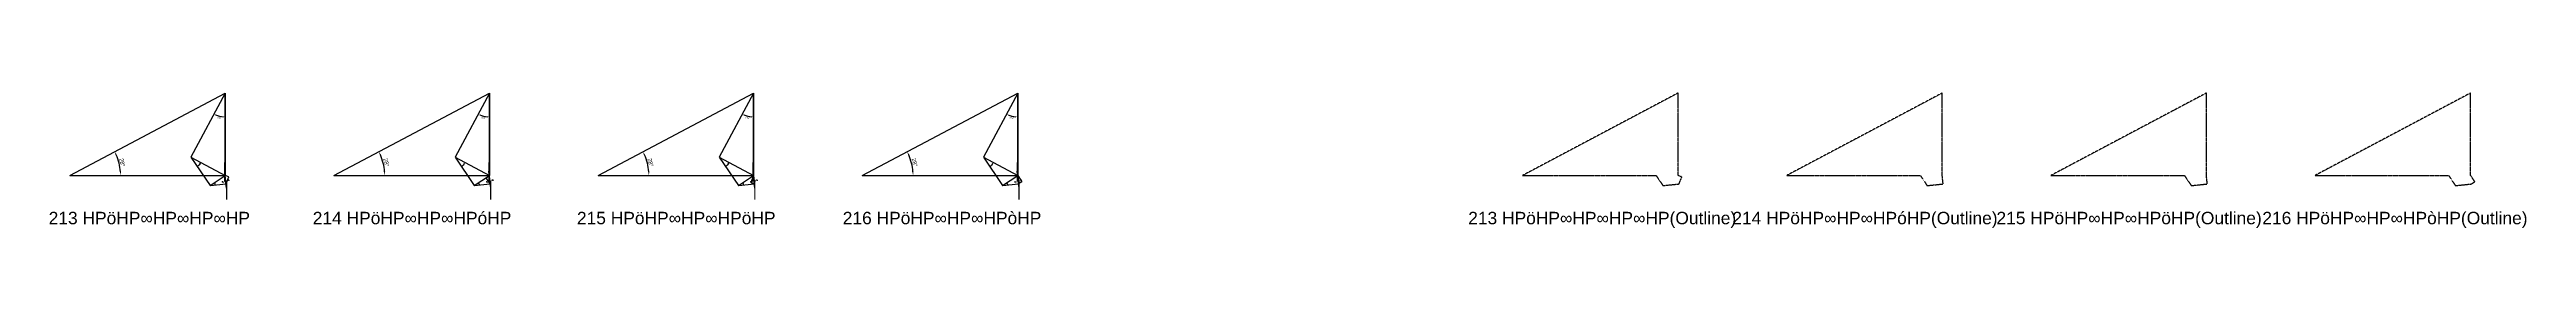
# Model space of a CAD drawing. Header units: millimetres. Extents: x 130683 to 598801, y -2841579 to 24518.
# Drawn here: x 179926 to 418870, y -1848784 to -1835729 of the extents above; entities that cross this region are included whole.
import ezdxf
from ezdxf.enums import TextEntityAlignment as Align

# ---------------------------------------------------------------- set-up
doc = ezdxf.new("R2010")
doc.units = ezdxf.units.MM
doc.header["$PDMODE"] = 35
doc.linetypes.add('DASHED', pattern=[19.05, 12.7, -6.35])
for name, color, linetype in [('BASE', 170, 'Continuous'), ('HYPOTENUSE', 20, 'Continuous'), ('PERPENDICULAR', 90, 'Continuous')]:
    doc.layers.add(name, color=color, linetype=linetype)
doc.styles.add('Arial', font='arial.ttf')
doc.dimstyles.new('ISO-25', dxfattribs={"dimtxt": 250, "dimasz": 100, "dimexe": 1.25, "dimexo": 0.625, "dimgap": 100, "dimtad": 1, "dimdec": 0, "dimtxsty": 'Arial', "dimcen": 2.5, "dimadec": 0, "dimazin": 0, "dimtfac": 1, "dimtdec": 0, "dimtmove": 0, "dimatfit": 3, "dimfxl": 1, "dimarcsym": 0})

# ---------------------------------------------------------------- blocks, each defined once
blk = doc.blocks.new('*D2')
at = {"color": 0, "lineweight": -2, "ltscale": 100, "transparency": 16777216}
blk.add_arc((0, 0), 4906, 4.08845, 23.91155, dxfattribs=at)
at = {"color": 0, "ltscale": 100, "transparency": 16777216}
for points in [[(4432, 1963), (4537, 2014), (4332, 2303)], [(4952, 352), (4835, 348), (4906, 0)]]:
    blk.add_solid(points, dxfattribs=at)
at = {"layer": 'Defpoints', "color": 0, "ltscale": 100, "transparency": 16777216}
for p in [(15000, 7976), (0, 0), (0, 0), (4841, 796), (15000, 0)]:
    blk.add_point(p, dxfattribs=at)
at = {"color": 0, "ltscale": 100, "transparency": 16777216, "insert": (5055, 1260), "char_height": 400, "attachment_point": 5, "rotation": 284, "style": 'Arial'}
blk.add_mtext('28°', dxfattribs=at)
blk = doc.blocks.new('GTN')
at = {"layer": 'BASE'}
blk.add_line((0, 0), (15000, 0), dxfattribs=at)
at = {"layer": 'HYPOTENUSE'}
blk.add_line((0, 0), (15000, 7975.6), dxfattribs=at)
at = {"layer": 'PERPENDICULAR'}
blk.add_line((15000, 0), (15000, 7975.6), dxfattribs=at)
at = {"color": 4, "ltscale": 100}
dim = blk.add_angular_dim_2l(base=(4841, 795.6), line1=((0, 0), (15000, 0)), line2=((0, 0), (15000, 7975.6)), dimstyle='ISO-25', override={"dimtxt": 400, "dimasz": 350, "dimgap": 100}, dxfattribs=at)
dim.commit()
dim.dimension.update_dxf_attribs({"geometry": '*D2', "text_midpoint": (5055.4, 1260.5)})

msp = doc.modelspace()

# ---------------------------------------------------------------- linework, layer by layer
at = {"linetype": 'DASHED', "ltscale": 70}
for p, q in [((197003, -1844935), (196830, -1843294)), ((222486, -1844935), (222313, -1843294)), ((247968, -1844935), (247796, -1843294)), ((273451, -1844935), (273279, -1843294))]:
    msp.add_line(p, q, dxfattribs=at)
at = {"linetype": 'DASHED'}
for points in [[(337029, -1843704), (337029, -1835729), (322029, -1843704), (334909, -1843704), (335572, -1844687), (337115, -1844525), (337388, -1843849)], [(362512, -1843704), (362512, -1835729), (347512, -1843704), (360391, -1843704), (361054, -1844687), (362598, -1844525)], [(387995, -1843704), (387995, -1835729), (372995, -1843704), (385874, -1843704), (386537, -1844687), (388081, -1844525)], [(413885, -1844308), (413477, -1843704), (413477, -1835729), (398477, -1843704), (411357, -1843704), (412020, -1844687), (413564, -1844525)]]:
    msp.add_lwpolyline(points, close=True, dxfattribs=at)

# ---------------------------------------------------------------- block references
for p in [(181873, -1843704), (207356, -1843704), (232839, -1843704), (258322, -1843704)]:
    msp.add_blockref('GTN', p, dxfattribs=at)
at = {"linetype": 'DASHED', "ltscale": 100}
for p, xscale, yscale, zscale, rotation in [((196873, -1835729), 0.469471562785891, 0.469471562785891, 0.469471562785891, 242), ((222356, -1835729), 0.469471562785891, 0.469471562785891, 0.469471562785891, 242), ((247839, -1835729), 0.469471562785891, 0.469471562785891, 0.469471562785891, 242), ((273322, -1835729), 0.469471562785891, 0.469471562785891, 0.469471562785891, 242), ((193567, -1841946), 0.220403548264628, 0.220403548264628, 0.220403548264628, 304.0000000000001), ((219050, -1841946), 0.220403548264628, 0.220403548264628, 0.220403548264628, 304.0000000000001), ((244533, -1841946), 0.220403548264628, 0.220403548264628, 0.220403548264628, 304.0000000000001), ((270016, -1841946), 0.220403548264628, 0.220403548264628, 0.220403548264628, 304.0000000000001), ((195416, -1844687), 0.103473198247352, 0.103473198247352, 0.103473198247352, 6.000000000000756), ((196960, -1844525), 0.04857772408763799, 0.04857772408763799, 0.04857772408763799, 68.00000000000112), ((220899, -1844687), 0.103473198247352, 0.103473198247352, 0.103473198247352, 6.000000000000756), ((222442, -1844525), -0.04857772408763799, 0.04857772408763799, 0.04857772408763799, 304.0000000000011), ((246382, -1844687), 0.103473198247352, 0.103473198247352, 0.103473198247352, 6.000000000000756), ((247839, -1843704), 0.04857772408763799, 0.04857772408763799, 0.04857772408763799, 248.0000000000011), ((271865, -1844687), 0.103473198247352, 0.103473198247352, 0.103473198247352, 6.000000000000756), ((273322, -1843704), -0.04857772408763799, 0.04857772408763799, 0.04857772408763799, 124.0000000000013)]:
    msp.add_blockref('GTN', p, dxfattribs=dict(at, xscale=xscale, yscale=yscale, zscale=zscale, rotation=rotation))

# ---------------------------------------------------------------- texts
at = {"linetype": 'DASHED', "ltscale": 100, "style": 'Arial'}
for s, p in [('⌡', (196830, -1843294)), ('⌠', (197003, -1844935)), ('⌡', (222313, -1843294)), ('⌠', (222486, -1844935)), ('⌡', (247796, -1843294)), ('⌠', (247968, -1844935)), ('⌡', (273279, -1843294)), ('⌠', (273451, -1844935)), ('213 HPöHP∞HP∞HP∞HP', (189553, -1847823)), ('214 HPöHP∞HP∞HPóHP', (214899, -1847823)), ('215 HPöHP∞HP∞HPöHP', (240382, -1847823)), ('216 HPöHP∞HP∞HPòHP', (266026, -1847823)), ('213 HPöHP∞HP∞HP∞HP(Outline)', (329709, -1847823)), ('214 HPöHP∞HP∞HPóHP(Outline)', (355055, -1847823)), ('215 HPöHP∞HP∞HPöHP(Outline)', (380538, -1847823)), ('216 HPöHP∞HP∞HPòHP(Outline)', (406181, -1847823))]:
    msp.add_text(s, height=1200, dxfattribs=at).set_placement(p, align=Align.MIDDLE_CENTER)

doc.saveas('drawing.dxf')
